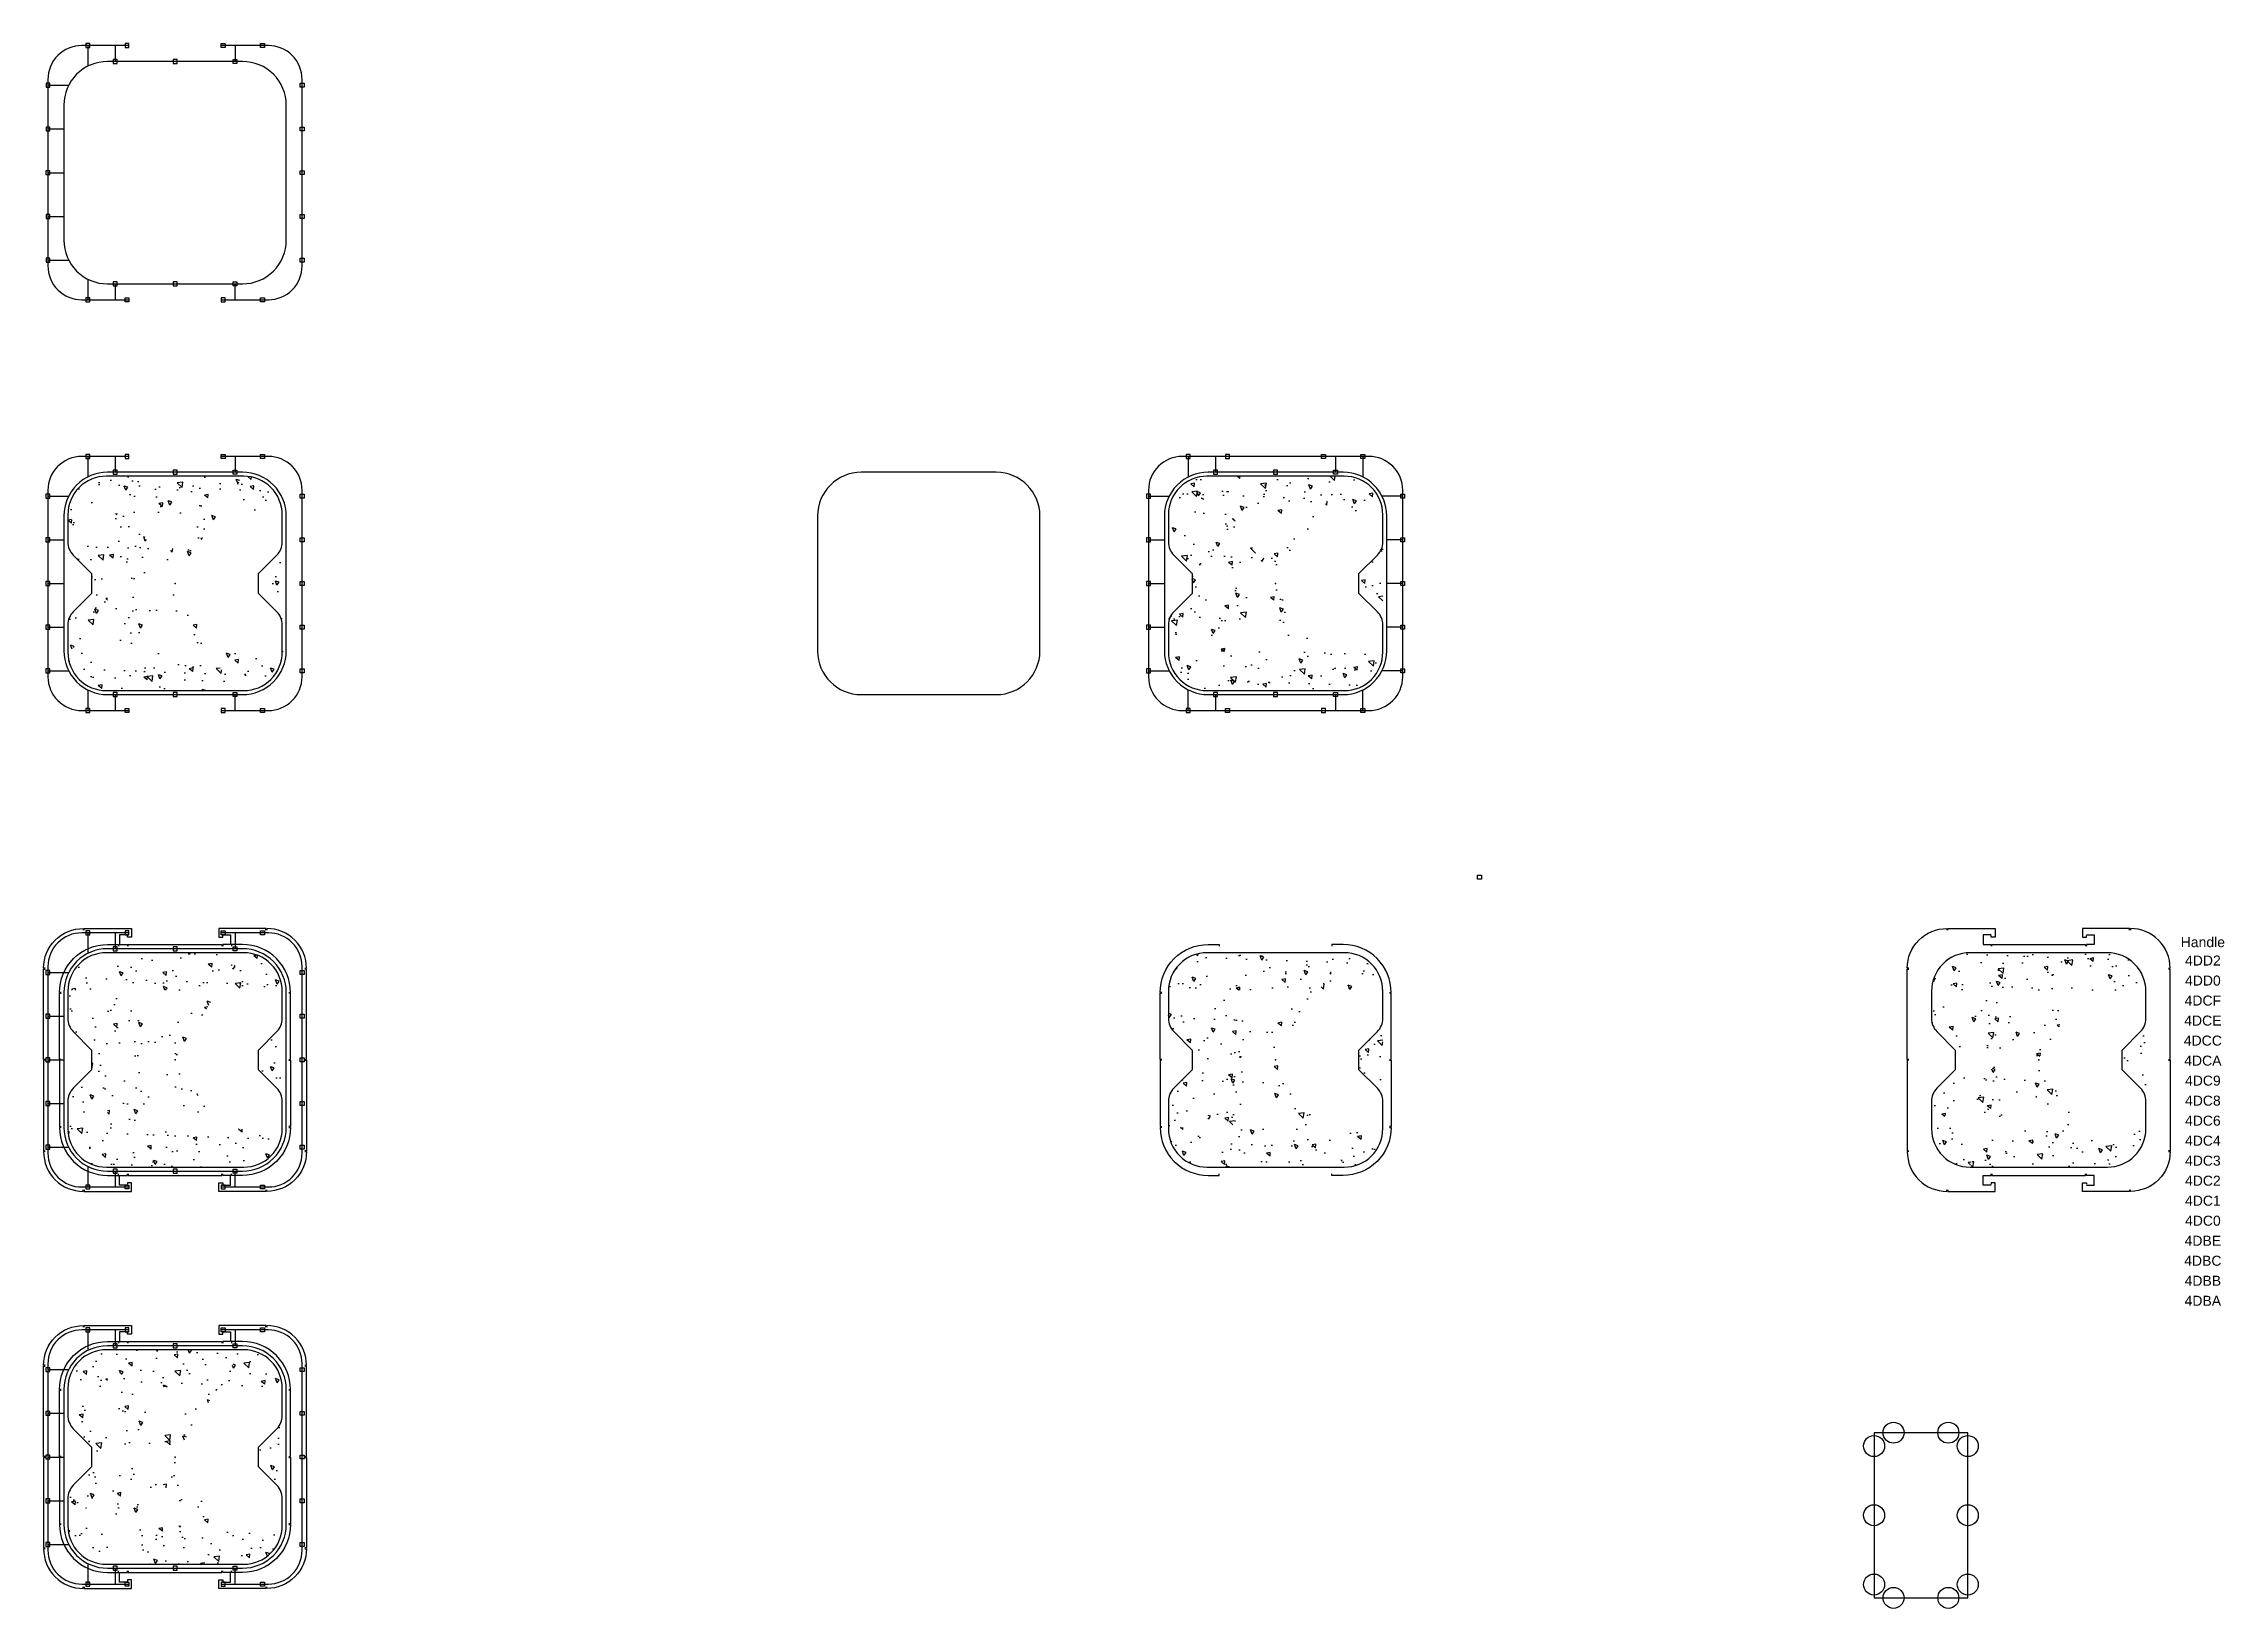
# Model space of a CAD drawing. Header units: millimetres. Extents: x -7838 to 162527, y -32093 to 60038.
# Drawn here: x 34116 to 61576, y 22352 to 42056 of the extents above; entities that cross this region are included whole.
import ezdxf

# ---------------------------------------------------------------- set-up
doc = ezdxf.new("R2010")
doc.units = ezdxf.units.MM
doc.layers.add('002 - STRUCTURAL STEEL', color=4, linetype='Continuous')
doc.layers.add('AR_TVM', color=7, linetype='Continuous')
doc.layers.add('A-COLS  CUT', color=5, linetype='Continuous', lineweight=25)
doc.styles.get("Standard").update_dxf_attribs({"font": 'arial.ttf'})

msp = doc.modelspace()

# ---------------------------------------------------------------- texts
at = {"char_height": 126, "width": 767.4024557}
for s, insert, attachment_point in [('Handle', (61305.05348, 30740.57864), 5), ('4DD2', (61305.05348, 30572.57864), 2), ('4DD0', (61305.05348, 30320.57864), 2), ('4DCF', (61305.05348, 30068.57864), 2), ('4DCE', (61305.05348, 29816.57864), 2), ('4DCC', (61305.05348, 29564.57864), 2), ('4DCA', (61305.05348, 29312.57864), 2), ('4DC9', (61305.05348, 29060.57864), 2), ('4DC8', (61305.05348, 28808.57864), 2), ('4DC6', (61305.05348, 28556.57864), 2), ('4DC4', (61305.05348, 28304.57864), 2), ('4DC3', (61305.05348, 28052.57864), 2), ('4DC2', (61305.05348, 27800.57864), 2), ('4DC1', (61305.05348, 27548.57864), 2), ('4DC0', (61305.05348, 27296.57864), 2), ('4DBE', (61305.05348, 27044.57864), 2), ('4DBC', (61305.05348, 26792.57864), 2), ('4DBB', (61305.05348, 26540.57864), 2), ('4DBA', (61305.05348, 26288.57864), 2)]:
    msp.add_mtext(s, dxfattribs=dict(at, insert=insert, attachment_point=attachment_point))

# ---------------------------------------------------------------- blocks, each defined once
blk = doc.blocks.new('*U245')
blk.add_lwpolyline([(-25, -25), (25, -25), (25, 25), (-25, 25)], close=True)
blk = doc.blocks.new('A$Cb8645559')
at = {"layer": '002 - STRUCTURAL STEEL'}
for p, q in [((-1100, 1600), (-1100, 1340)), ((-755, 1600), (-755, 1400)), ((755, 1600), (755, 1400)), ((-1600, 1100), (-1340, 1100)), ((-1600, 550), (-1400, 550)), ((-1600, 0), (-1400, 0)), ((-1600, -550), (-1400, -550)), ((-1600, -1100), (-1340, -1100)), ((-1100, -1340), (-1100, -1600)), ((-755, -1400), (-755, -1600)), ((755, -1600), (755, -1400))]:
    blk.add_line(p, q, dxfattribs=at)
for points in [[(-580, 1600), (-1175, 1600, 0.414214), (-1600, 1175), (-1600, -1175, 0.414214), (-1175, -1600), (-580, -1600)], [(580, -1600), (1175, -1600, 0.414214), (1600, -1175), (1600, 1175, 0.414214), (1175, 1600), (580, 1600)]]:
    blk.add_lwpolyline(points, format="xyb", dxfattribs=at)
blk.add_lwpolyline([(-1400, 850), (-1400, -850, 0.414214), (-850, -1400), (850, -1400, 0.414214), (1400, -850), (1400, 850, 0.414214), (850, 1400), (-850, 1400, 0.414214)], format="xyb", close=True, dxfattribs=at)
for p in [(-1100, 1600), (-755, 1400), (-605, 1600), (0, 1400), (-1600, 1100), (-1600, 550), (-1600, 0), (-1600, -550), (-1600, -1100), (-1100, -1600), (-755, -1400), (0, -1400)]:
    blk.add_blockref('*U245', p, dxfattribs=at)
at = {"layer": '002 - STRUCTURAL STEEL', "xscale": -1}
for p in [(605, 1600), (755, 1400), (1100, 1600), (1600, 1100), (1600, 550), (1600, 0), (1600, -550), (1600, -1100), (755, -1400), (1100, -1600)]:
    blk.add_blockref('*U245', p, dxfattribs=at)
at = {"layer": '002 - STRUCTURAL STEEL', "xscale": -1, "rotation": 180}
blk.add_blockref('*U245', (-605, -1600), dxfattribs=at)
at = {"layer": '002 - STRUCTURAL STEEL', "rotation": 180}
blk.add_blockref('*U245', (605, -1600), dxfattribs=at)
blk = doc.blocks.new('A$C3f6ca57f')
at = {"layer": 'AR_TVM'}
h = blk.add_hatch(dxfattribs=at)
h.set_pattern_fill('AR-CONC', color=0, scale=3, angle=90, style=0)
h.set_pattern_definition([(140, (65844.4, 14380.63), (47.8173, 546.554), [57.15, -628.65]), (85, (65844.4, 14380.6), (-573.1705, -105.7303), [45.72, -502.9218]), (190.45144, (65848.4, 14426.17), (-525.3533, 440.8237), [48.57, -534.2707]), (136.1842, (65692, 14380.6), (126.127, 813.237), [85.725, -942.975]), (186.6356, (65702.5, 14448.4), (-742.278, 712.212), [72.855, -801.407]), (81.1842, (65692, 14380.6), (-742.278, 712.212), [68.58, -754.379]), (111, (65730.1, 14456.83), (306.7956, 454.8432), [57.15, -628.65]), (56, (65730.1, 14456.8), (-552.564, 185.406), [45.72, -502.92]), (161.45144, (65755.66, 14494.73), (-245.7683, 640.2493), [48.57, -534.27]), (127.5, (65844.4, 14380.63), (-253.6651, 9.2658), [0, -496.824, 0, -510.54, 0, -504.825]), (97.5, (65844.4, 14380.63), (-300.5417, 200.459), [0, -291.084, 0, -485.394, 0, -192.405]), (57.5, (65844.4, 14210.7), (17.18623, 406.7718), [0, -190.5, 0, -594.36, 0, -788.67]), (47.5, (65844.4, 14134.5), (-76.2795, 444.3875), [0, -247.65, 0, -394.716, 0, -560.07])])
edge = h.paths.add_edge_path()
edge.add_arc((-865, -865), 486, 178.2671, 271.7329)
edge.add_arc((-865, 865), 486, 88.2671, 181.7329)
edge.add_arc((865, -865), 486, 268.2671, 361.7329)
edge.add_arc((865, 865), 486, -1.7329, 91.7329)
edge.add_line((-879, -1350), (879, -1350))
edge.add_line((-879, 1350), (879, 1350))
edge.add_line((-1350, -879), (-1350, -475))
edge.add_arc((-1119, -528), 237, 139.8017, 167.0682, ccw=False)
edge.add_line((-1300, -375), (-1050, -125))
edge.add_line((-1050, -125), (-1050, 125))
edge.add_line((-1050, 125), (-1300, 375))
edge.add_arc((-1119, 528), 237, 192.9318, 220.1983, ccw=False)
edge.add_line((-1350, 475), (-1350, 879))
edge.add_line((1350, 879), (1350, 475))
edge.add_arc((1119, 528), 237, -40.1983, -12.9318, ccw=False)
edge.add_line((1300, 375), (1050, 125))
edge.add_line((1050, 125), (1050, -125))
edge.add_line((1050, -125), (1300, -375))
edge.add_arc((1119, -528), 237, 12.9318, 40.1983, ccw=False)
edge.add_line((1350, -475), (1350, -879))
at = {"color": 0}
blk.add_point((0, 0), dxfattribs=at)
at = {"layer": 'A-COLS  CUT', "color": 0}
blk.add_lwpolyline([(1050, 125), (1281, 356, 0.198912), (1350, 523), (1350, 865, 0.414214), (865, 1350), (-865, 1350, 0.414214), (-1350, 865), (-1350, 523, 0.198912), (-1281, 356), (-1050, 125), (-1050, -125), (-1281, -356, 0.198912), (-1350, -523), (-1350, -865, 0.414214), (-865, -1350), (865, -1350, 0.414214), (1350, -865), (1350, -523, 0.198912), (1281, -356), (1050, -125)], format="xyb", close=True, dxfattribs=at)
blk = doc.blocks.new('A$C75f1904f')
for points in [[(1145, 1635), (1145, 1655), (550, 1655), (550, 1546), (600, 1546), (600, 1566)], [(600, 1575), (700, 1575), (700, 1454), (600, 1454), (600, 1434)], [(1635, 5), (1655, 5), (1655, 1145), (1635, 1145)], [(1434, 5), (1454, 5), (1454, 840), (1434, 840)]]:
    blk.add_lwpolyline(points)
for points in [[(1635, 1155), (1655, 1155, 0.414214), (1155, 1655), (1155, 1635)], [(1434, 850), (1454, 850, 0.414214), (850, 1454), (710, 1454), (710, 1434)]]:
    blk.add_lwpolyline(points, format="xyb")
blk = doc.blocks.new('A$C7b89ae5f')
for points in [[(-590, 1434), (-590, 1454), (590, 1454), (590, 1434)], [(-590, -1434), (-590, -1454), (590, -1454), (590, -1434)]]:
    blk.add_lwpolyline(points)

# ---------------------------------------------------------------- linework, layer by layer
for points in [[(34136.49108, 30413.17188), (34116.49108, 30413.17188, -0.4142135624), (34616.49108, 30913.17188), (34616.49108, 30893.17188)], [(37406.49108, 30413.17188), (37426.49108, 30413.17188, 0.4142135624), (36926.49108, 30913.17188), (36926.49108, 30893.17188)], [(57603.23739, 30413.17188), (57583.23739, 30413.17188, -0.4142135624), (58083.23739, 30913.17188), (58083.23739, 30893.17188)], [(60873.23739, 30413.17188), (60893.23739, 30413.17188, 0.4142135624), (60393.23739, 30913.17188), (60393.23739, 30893.17188)], [(34337.49108, 30108.17188), (34317.49108, 30108.17188, -0.4142135624), (34921.49108, 30712.17188), (35061.49108, 30712.17188), (35061.49108, 30692.17188)], [(37205.49108, 30108.17188), (37225.49108, 30108.17188, 0.4142135624), (36621.49108, 30712.17188), (36481.49108, 30712.17188), (36481.49108, 30692.17188)], [(48195.33524, 30108.17188), (48175.33524, 30108.17188, -0.4142135624), (48779.33524, 30712.17188), (48919.33524, 30712.17188), (48919.33524, 30692.17188)], [(51063.33524, 30108.17188), (51083.33524, 30108.17188, 0.4142135624), (50479.33524, 30712.17188), (50339.33524, 30712.17188), (50339.33524, 30692.17188)], [(34337.49108, 28408.17188), (34317.49108, 28408.17188, 0.4142135624), (34921.49108, 27804.17188), (35061.49108, 27804.17188), (35061.49108, 27824.17188)], [(37205.49108, 28408.17188), (37225.49108, 28408.17188, -0.4142135624), (36621.49108, 27804.17188), (36481.49108, 27804.17188), (36481.49108, 27824.17188)], [(48195.33524, 28408.17188), (48175.33524, 28408.17188, 0.4142135624), (48779.33524, 27804.17188), (48919.33524, 27804.17188), (48919.33524, 27824.17188)], [(51063.33524, 28408.17188), (51083.33524, 28408.17188, -0.4142135624), (50479.33524, 27804.17188), (50339.33524, 27804.17188), (50339.33524, 27824.17188)], [(34136.49108, 28103.17188), (34116.49108, 28103.17188, 0.4142135624), (34616.49108, 27603.17188), (34616.49108, 27623.17188)], [(37406.49108, 28103.17188), (37426.49108, 28103.17188, -0.4142135624), (36926.49108, 27603.17188), (36926.49108, 27623.17188)], [(57603.23739, 28103.17188), (57583.23739, 28103.17188, 0.4142135624), (58083.23739, 27603.17188), (58083.23739, 27623.17188)], [(60873.23739, 28103.17188), (60893.23739, 28103.17188, -0.4142135624), (60393.23739, 27603.17188), (60393.23739, 27623.17188)]]:
    msp.add_lwpolyline(points, format="xyb")
for points in [[(34626.49108, 30893.17188), (34626.49108, 30913.17188), (35221.49108, 30913.17188), (35221.49108, 30804.17188), (35171.49108, 30804.17188), (35171.49108, 30824.17188)], [(35171.49108, 30833.17188), (35071.49108, 30833.17188), (35071.49108, 30712.17188), (35171.49108, 30712.17188), (35171.49108, 30692.17188)], [(36916.49108, 30893.17188), (36916.49108, 30913.17188), (36321.49108, 30913.17188), (36321.49108, 30804.17188), (36371.49108, 30804.17188), (36371.49108, 30824.17188)], [(36371.49108, 30833.17188), (36471.49108, 30833.17188), (36471.49108, 30712.17188), (36371.49108, 30712.17188), (36371.49108, 30692.17188)], [(58093.23739, 30893.17188), (58093.23739, 30913.17188), (58688.23739, 30913.17188), (58688.23739, 30804.17188), (58638.23739, 30804.17188), (58638.23739, 30824.17188)], [(58638.23739, 30833.17188), (58538.23739, 30833.17188), (58538.23739, 30712.17188), (58638.23739, 30712.17188), (58638.23739, 30692.17188)], [(60383.23739, 30893.17188), (60383.23739, 30913.17188), (59788.23739, 30913.17188), (59788.23739, 30804.17188), (59838.23739, 30804.17188), (59838.23739, 30824.17188)], [(59838.23739, 30833.17188), (59938.23739, 30833.17188), (59938.23739, 30712.17188), (59838.23739, 30712.17188), (59838.23739, 30692.17188)], [(35181.49108, 30692.17188), (35181.49108, 30712.17188), (36361.49108, 30712.17188), (36361.49108, 30692.17188)], [(58648.23739, 30692.17188), (58648.23739, 30712.17188), (59828.23739, 30712.17188), (59828.23739, 30692.17188)], [(34136.49108, 29263.17188), (34116.49108, 29263.17188), (34116.49108, 30403.17188), (34136.49108, 30403.17188)], [(37406.49108, 29263.17188), (37426.49108, 29263.17188), (37426.49108, 30403.17188), (37406.49108, 30403.17188)], [(57603.23739, 29263.17188), (57583.23739, 29263.17188), (57583.23739, 30403.17188), (57603.23739, 30403.17188)], [(60873.23739, 29263.17188), (60893.23739, 29263.17188), (60893.23739, 30403.17188), (60873.23739, 30403.17188)], [(34337.49108, 29263.17188), (34317.49108, 29263.17188), (34317.49108, 30098.17188), (34337.49108, 30098.17188)], [(37205.49108, 29263.17188), (37225.49108, 29263.17188), (37225.49108, 30098.17188), (37205.49108, 30098.17188)], [(48195.33524, 29263.17188), (48175.33524, 29263.17188), (48175.33524, 30098.17188), (48195.33524, 30098.17188)], [(51063.33524, 29263.17188), (51083.33524, 29263.17188), (51083.33524, 30098.17188), (51063.33524, 30098.17188)], [(34136.49108, 29253.17188), (34116.49108, 29253.17188), (34116.49108, 28113.17188), (34136.49108, 28113.17188)], [(34337.49108, 29253.17188), (34317.49108, 29253.17188), (34317.49108, 28418.17188), (34337.49108, 28418.17188)], [(37205.49108, 29253.17188), (37225.49108, 29253.17188), (37225.49108, 28418.17188), (37205.49108, 28418.17188)], [(37406.49108, 29253.17188), (37426.49108, 29253.17188), (37426.49108, 28113.17188), (37406.49108, 28113.17188)], [(48195.33524, 29253.17188), (48175.33524, 29253.17188), (48175.33524, 28418.17188), (48195.33524, 28418.17188)], [(51063.33524, 29253.17188), (51083.33524, 29253.17188), (51083.33524, 28418.17188), (51063.33524, 28418.17188)], [(57603.23739, 29253.17188), (57583.23739, 29253.17188), (57583.23739, 28113.17188), (57603.23739, 28113.17188)], [(60873.23739, 29253.17188), (60893.23739, 29253.17188), (60893.23739, 28113.17188), (60873.23739, 28113.17188)], [(35171.49108, 27683.17188), (35071.49108, 27683.17188), (35071.49108, 27804.17188), (35171.49108, 27804.17188), (35171.49108, 27824.17188)], [(35181.49108, 27824.17188), (35181.49108, 27804.17188), (36361.49108, 27804.17188), (36361.49108, 27824.17188)], [(36371.49108, 27683.17188), (36471.49108, 27683.17188), (36471.49108, 27804.17188), (36371.49108, 27804.17188), (36371.49108, 27824.17188)], [(58638.23739, 27683.17188), (58538.23739, 27683.17188), (58538.23739, 27804.17188), (58638.23739, 27804.17188), (58638.23739, 27824.17188)], [(58648.23739, 27824.17188), (58648.23739, 27804.17188), (59828.23739, 27804.17188), (59828.23739, 27824.17188)], [(59838.23739, 27683.17188), (59938.23739, 27683.17188), (59938.23739, 27804.17188), (59838.23739, 27804.17188), (59838.23739, 27824.17188)], [(34626.49108, 27623.17188), (34626.49108, 27603.17188), (35221.49108, 27603.17188), (35221.49108, 27712.17188), (35171.49108, 27712.17188), (35171.49108, 27692.17188)], [(36916.49108, 27623.17188), (36916.49108, 27603.17188), (36321.49108, 27603.17188), (36321.49108, 27712.17188), (36371.49108, 27712.17188), (36371.49108, 27692.17188)], [(58093.23739, 27623.17188), (58093.23739, 27603.17188), (58688.23739, 27603.17188), (58688.23739, 27712.17188), (58638.23739, 27712.17188), (58638.23739, 27692.17188)], [(60383.23739, 27623.17188), (60383.23739, 27603.17188), (59788.23739, 27603.17188), (59788.23739, 27712.17188), (59838.23739, 27712.17188), (59838.23739, 27692.17188)]]:
    msp.add_lwpolyline(points)
msp.add_lwpolyline([(57165.26692, 22484.36735), (58345.26692, 22484.36735), (58345.26692, 24564.36735), (57165.26692, 24564.36735)], close=True)
for centre in [(57165.26692, 24396.24407), (57410.26692, 24564.36735), (58100.26692, 24564.36735), (58345.26692, 24396.24407), (57165.26692, 23524.36735), (58345.26692, 23524.36735), (57165.26692, 22652.49063), (57410.26692, 22484.36735), (58100.26692, 22484.36735), (58345.26692, 22652.49063)]:
    msp.add_circle(centre, 132.3061)
at = {"layer": '002 - STRUCTURAL STEEL'}
for p, q in [((34671.49108, 42030.60407), (34671.49108, 41770.43747)), ((35016.49108, 42030.60971), (35016.49108, 41830.53952)), ((36526.49108, 42030.60971), (36526.49108, 41830.53952)), ((34171.59979, 41530.53952), (34431.59313, 41530.53952)), ((34171.59979, 40980.53952), (34371.49108, 40980.53952)), ((34171.59979, 40430.53952), (34371.49108, 40430.53952)), ((34171.59979, 39880.53952), (34371.49108, 39880.53952)), ((34171.59979, 39330.53952), (34431.59313, 39330.53952)), ((34671.49108, 39090.64157), (34671.49108, 38830.50822)), ((35016.49108, 39030.53952), (35016.49108, 38830.50822)), ((36526.49108, 38830.46933), (36526.49108, 39030.53952)), ((48529.33524, 36858.23643), (48529.33524, 36598.06983)), ((48874.33524, 36858.17188), (48874.33524, 36658.17188)), ((50384.33524, 36858.17188), (50384.33524, 36658.17188)), ((50729.33524, 36858.23643), (50729.33524, 36598.06983)), ((46111.55552, 36658.17188), (44411.55552, 36658.17188)), ((48029.33524, 36358.17188), (48289.43729, 36358.17188)), ((51229.33524, 36358.17188), (50969.23319, 36358.17188)), ((43861.55552, 36108.17188), (43861.55552, 34408.17188)), ((46661.55552, 34408.17188), (46661.55552, 36108.17188)), ((48029.33524, 35808.17188), (48229.33524, 35808.17188)), ((51229.33524, 35808.17188), (51029.33524, 35808.17188)), ((48029.33524, 35258.17188), (48229.33524, 35258.17188)), ((51229.33524, 35258.17188), (51029.33524, 35258.17188)), ((48029.33524, 34708.17188), (48229.33524, 34708.17188)), ((51229.33524, 34708.17188), (51029.33524, 34708.17188)), ((48029.44396, 34158.17188), (48289.43729, 34158.17188)), ((51229.22652, 34158.17188), (50969.23319, 34158.17188)), ((44411.55552, 33858.17188), (46111.55552, 33858.17188)), ((48529.33524, 33658.10734), (48529.33524, 33918.27394)), ((48874.33524, 33858.17188), (48874.33524, 33658.17188)), ((50384.33524, 33858.17188), (50384.33524, 33658.17188)), ((50729.33524, 33658.10734), (50729.33524, 33918.27394))]:
    msp.add_line(p, q, dxfattribs=at)
for points in [[(35191.49108, 42030.53952), (34596.49108, 42030.53952, 0.4142135624), (34171.49108, 41605.53952), (34171.49108, 39255.53952, 0.4142135624), (34596.49108, 38830.53952), (35191.49108, 38830.53952)], [(36351.49108, 38830.53952), (36946.49108, 38830.53952, 0.4142135624), (37371.49108, 39255.53952), (37371.49108, 41605.53952, 0.4142135624), (36946.49108, 42030.53952), (36351.49108, 42030.53952)]]:
    msp.add_lwpolyline(points, format="xyb", dxfattribs=at)
for points in [[(34371.49108, 41280.53952), (34371.49108, 39580.53952, 0.4142135624), (34921.49108, 39030.53952), (36621.49108, 39030.53952, 0.4142135624), (37171.49108, 39580.53952), (37171.49108, 41280.53952, 0.4142135624), (36621.49108, 41830.53952), (34921.49108, 41830.53952, 0.4142135624)], [(34371.49108, 41280.53952), (34371.49108, 39580.53952, 0.4142135624), (34921.49108, 39030.53952), (36621.49108, 39030.53952, 0.4142135624), (37171.49108, 39580.53952), (37171.49108, 41280.53952, 0.4142135624), (36621.49108, 41830.53952), (34921.49108, 41830.53952, 0.4142135624)], [(48029.33524, 36433.17188), (48029.33524, 34083.17188, 0.4142135624), (48454.33524, 33658.17188), (50804.33524, 33658.17188, 0.4142135624), (51229.33524, 34083.17188), (51229.33524, 36433.17188, 0.4142135624), (50804.33524, 36858.17188), (48454.33524, 36858.17188, 0.4142135624)], [(48229.33524, 36108.17188), (48229.33524, 34408.17188, 0.4142135624), (48779.33524, 33858.17188), (50479.33524, 33858.17188, 0.4142135624), (51029.33524, 34408.17188), (51029.33524, 36108.17188, 0.4142135624), (50479.33524, 36658.17188), (48779.33524, 36658.17188, 0.4142135624)]]:
    msp.add_lwpolyline(points, format="xyb", close=True, dxfattribs=at)
for centre, start, end in [((44411.55552, 36108.17188), 90, 180), ((46111.55552, 36108.17188), 360, 90), ((44411.55552, 34408.17188), 180, 270), ((46111.55552, 34408.17188), 270, 360)]:
    msp.add_arc(centre, 550, start, end, dxfattribs=at)

# ---------------------------------------------------------------- block references
for name, p in [('A$Cb8645559', (35771.49108, 35258.17188)), ('A$Cb8645559', (35771.49108, 29258.17188)), ('A$Cb8645559', (35771.49108, 24258.17188)), ('A$C75f1904f', (35771.49108, 24258.17188)), ('A$C7b89ae5f', (35771.49108, 24258.17188))]:
    msp.add_blockref(name, p)
at = {"color": 8}
for p in [(35771.49108, 35258.17188), (49629.33524, 35258.17188), (35771.49108, 29258.17188), (49629.33524, 29258.17188), (59238.23739, 29258.17188), (35771.49108, 24258.17188)]:
    msp.add_blockref('A$C3f6ca57f', p, dxfattribs=at)
at = {"xscale": -1}
msp.add_blockref('A$C75f1904f', (35771.49108, 24258.17188), dxfattribs=at)
at = {"rotation": 180}
msp.add_blockref('A$C75f1904f', (35771.49108, 24258.17188), dxfattribs=at)
at = {"xscale": -1, "rotation": 180}
msp.add_blockref('A$C75f1904f', (35771.49108, 24258.17188), dxfattribs=at)
at = {"layer": '002 - STRUCTURAL STEEL'}
for p in [(34671.49108, 42030.60407), (35166.49108, 42030.53952), (35016.49108, 41830.53952), (35771.49108, 41830.53952), (34171.59979, 41530.53952), (34171.59979, 40980.53952), (34171.49108, 40430.53952), (34171.59979, 39880.53952), (34171.59979, 39330.53952), (35016.49108, 39030.53952), (35771.49108, 39030.53952), (34671.49108, 38830.50822), (48529.33524, 36858.23643), (49024.33524, 36858.17188), (48874.33524, 36658.17188), (49629.33524, 36658.17188), (48029.44396, 36358.17188), (48029.44396, 35808.17188), (48029.33524, 35258.17188), (48029.44396, 34708.17188), (48029.44396, 34158.17188), (48874.33524, 33858.17188), (49629.33524, 33858.17188), (48529.33524, 33658.14058)]:
    msp.add_blockref('*U245', p, dxfattribs=at)
at = {"layer": '002 - STRUCTURAL STEEL', "xscale": -1}
for p in [(36376.49108, 42030.53952), (36871.49108, 42030.60407), (36526.49108, 41830.53952), (37371.38236, 41530.53952), (37371.38236, 40980.53952), (37371.49108, 40430.53952), (37371.38236, 39880.53952), (37371.38236, 39330.53952), (36526.49108, 39030.53952), (36871.49108, 38830.50822), (50234.33524, 36858.17188), (50729.33524, 36858.23643), (50384.33524, 36658.17188), (51229.22652, 36358.17188), (51229.22652, 35808.17188), (51229.33524, 35258.17188), (51229.22652, 34708.17188), (51229.22652, 34158.17188), (50384.33524, 33858.17188), (50729.33524, 33658.14058), (52196.92327, 31559.88951)]:
    msp.add_blockref('*U245', p, dxfattribs=at)
at = {"layer": '002 - STRUCTURAL STEEL', "xscale": -1, "rotation": 180}
for p in [(35166.49108, 38830.53952), (49024.33524, 33658.17188)]:
    msp.add_blockref('*U245', p, dxfattribs=at)
at = {"layer": '002 - STRUCTURAL STEEL', "rotation": 180}
for p in [(36376.49108, 38830.53952), (50234.33524, 33658.17188)]:
    msp.add_blockref('*U245', p, dxfattribs=at)

msp.set_redraw_order([(e.dxf.handle, doc.entitydb.next_handle()) for e in msp.query("TEXT MTEXT ATTDEF DIMENSION ARC_DIMENSION")])  # texts and dimensions are drawn at this point

doc.saveas('drawing.dxf')
